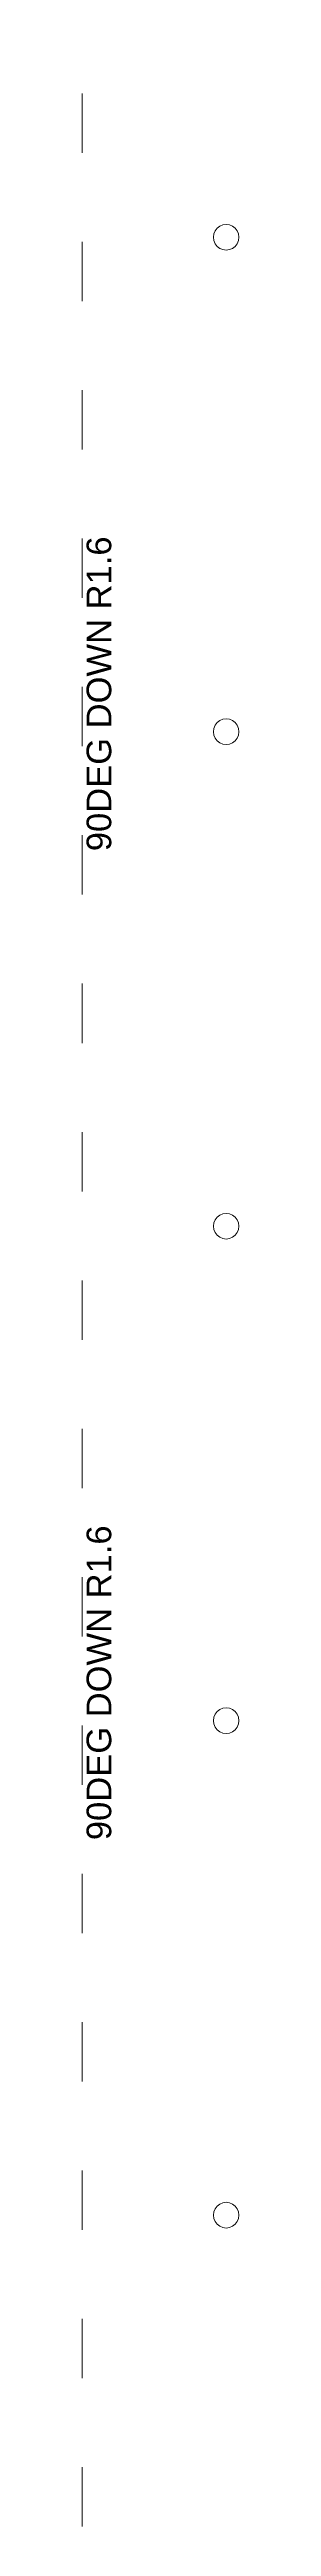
# Model space of a CAD drawing. Extents: x -21 to 705, y 870 to 3200.
# Drawn here: x 559 to 591, y 1641 to 2142 of the extents above; entities that cross this region are included whole.
import ezdxf

# ---------------------------------------------------------------- set-up
doc = ezdxf.new("R2010")
doc.units = 0
doc.linetypes.add('ACAD_ISO03W100', pattern=[30, 12, -18])
doc.layers.get('0').update_dxf_attribs({"lineweight": 25, "true_color": 0xffffff})
doc.layers.add('Layer0', color=7, linetype='BYLAYER', lineweight=5)
doc.styles.add('textstyle12', font='')
doc.styles.add('textstyle13', font='')
doc.styles.get('textstyle12').set_extended_font_data('Arial')
doc.styles.get('textstyle13').set_extended_font_data('Arial')

msp = doc.modelspace()

# ---------------------------------------------------------------- linework, layer by layer
at = {"layer": 'Layer0', "color": 2, "linetype": 'ACAD_ISO03W100', "true_color": 0xffff00}
msp.add_line((559.07, 1641.21), (559.07, 2142.12), dxfattribs=at)
at = {"layer": 'Layer0'}
for p, q in [((585.71, 2104.16), (585.8, 2104.84)), ((585.8, 2103.49), (585.71, 2104.16)), ((585.8, 2104.84), (586.06, 2105.46)), ((586.06, 2105.46), (586.47, 2106)), ((586.47, 2106), (587.01, 2106.41)), ((587.01, 2106.41), (587.64, 2106.67)), ((587.64, 2106.67), (588.31, 2106.76)), ((588.31, 2106.76), (588.98, 2106.67)), ((588.98, 2106.67), (589.61, 2106.41)), ((589.61, 2106.41), (590.15, 2106)), ((590.15, 2106), (590.56, 2105.46)), ((590.56, 2105.46), (590.82, 2104.84)), ((590.82, 2104.84), (590.91, 2104.16)), ((590.91, 2104.16), (590.82, 2103.49)), ((586.06, 2102.86), (585.8, 2103.49)), ((586.47, 2102.32), (586.06, 2102.86)), ((587.01, 2101.91), (586.47, 2102.32)), ((587.64, 2101.65), (587.01, 2101.91)), ((588.31, 2101.56), (587.64, 2101.65)), ((588.98, 2101.65), (588.31, 2101.56)), ((589.61, 2101.91), (588.98, 2101.65)), ((590.15, 2102.32), (589.61, 2101.91)), ((590.56, 2102.86), (590.15, 2102.32)), ((590.82, 2103.49), (590.56, 2102.86)), ((585.71, 2004.16), (585.8, 2004.84)), ((585.8, 2003.49), (585.71, 2004.16)), ((585.8, 2004.84), (586.06, 2005.46)), ((586.06, 2005.46), (586.47, 2006)), ((586.47, 2006), (587.01, 2006.41)), ((587.01, 2006.41), (587.64, 2006.67)), ((587.64, 2006.67), (588.31, 2006.76)), ((588.31, 2006.76), (588.98, 2006.67)), ((588.98, 2006.67), (589.61, 2006.41)), ((589.61, 2006.41), (590.15, 2006)), ((590.15, 2006), (590.56, 2005.46)), ((590.56, 2005.46), (590.82, 2004.84)), ((590.82, 2004.84), (590.91, 2004.16)), ((590.91, 2004.16), (590.82, 2003.49)), ((586.06, 2002.86), (585.8, 2003.49)), ((586.47, 2002.32), (586.06, 2002.86)), ((587.01, 2001.91), (586.47, 2002.32)), ((587.64, 2001.65), (587.01, 2001.91)), ((588.31, 2001.56), (587.64, 2001.65)), ((588.98, 2001.65), (588.31, 2001.56)), ((589.61, 2001.91), (588.98, 2001.65)), ((590.15, 2002.32), (589.61, 2001.91)), ((590.56, 2002.86), (590.15, 2002.32)), ((590.82, 2003.49), (590.56, 2002.86)), ((585.71, 1904.16), (585.8, 1904.84)), ((585.8, 1903.49), (585.71, 1904.16)), ((585.8, 1904.84), (586.06, 1905.46)), ((586.06, 1902.86), (585.8, 1903.49)), ((586.06, 1905.46), (586.47, 1906)), ((586.47, 1906), (587.01, 1906.41)), ((587.01, 1906.41), (587.64, 1906.67)), ((587.64, 1906.67), (588.31, 1906.76)), ((588.31, 1906.76), (588.98, 1906.67)), ((588.98, 1906.67), (589.61, 1906.41)), ((589.61, 1906.41), (590.15, 1906)), ((590.15, 1906), (590.56, 1905.46)), ((590.56, 1905.46), (590.82, 1904.84)), ((590.82, 1903.49), (590.56, 1902.86)), ((590.82, 1904.84), (590.91, 1904.16)), ((590.91, 1904.16), (590.82, 1903.49)), ((586.47, 1902.32), (586.06, 1902.86)), ((587.01, 1901.91), (586.47, 1902.32)), ((587.64, 1901.65), (587.01, 1901.91)), ((588.31, 1901.56), (587.64, 1901.65)), ((588.98, 1901.65), (588.31, 1901.56)), ((589.61, 1901.91), (588.98, 1901.65)), ((590.15, 1902.32), (589.61, 1901.91)), ((590.56, 1902.86), (590.15, 1902.32)), ((585.71, 1804.16), (585.8, 1804.84)), ((585.8, 1803.49), (585.71, 1804.16)), ((585.8, 1804.84), (586.06, 1805.46)), ((586.06, 1802.86), (585.8, 1803.49)), ((586.06, 1805.46), (586.47, 1806)), ((586.47, 1806), (587.01, 1806.41)), ((587.01, 1806.41), (587.64, 1806.67)), ((587.64, 1806.67), (588.31, 1806.76)), ((588.31, 1806.76), (588.98, 1806.67)), ((588.98, 1806.67), (589.61, 1806.41)), ((589.61, 1806.41), (590.15, 1806)), ((590.15, 1806), (590.56, 1805.46)), ((590.56, 1805.46), (590.82, 1804.84)), ((590.82, 1803.49), (590.56, 1802.86)), ((590.82, 1804.84), (590.91, 1804.16)), ((590.91, 1804.16), (590.82, 1803.49)), ((586.47, 1802.32), (586.06, 1802.86)), ((587.01, 1801.91), (586.47, 1802.32)), ((587.64, 1801.65), (587.01, 1801.91)), ((588.31, 1801.56), (587.64, 1801.65)), ((588.98, 1801.65), (588.31, 1801.56)), ((589.61, 1801.91), (588.98, 1801.65)), ((590.15, 1802.32), (589.61, 1801.91)), ((590.56, 1802.86), (590.15, 1802.32)), ((585.71, 1704.16), (585.8, 1704.84)), ((585.8, 1703.49), (585.71, 1704.16)), ((585.8, 1704.84), (586.06, 1705.46)), ((586.06, 1702.86), (585.8, 1703.49)), ((586.06, 1705.46), (586.47, 1706)), ((586.47, 1706), (587.01, 1706.41)), ((587.01, 1706.41), (587.64, 1706.67)), ((587.64, 1706.67), (588.31, 1706.76)), ((588.31, 1706.76), (588.98, 1706.67)), ((588.98, 1706.67), (589.61, 1706.41)), ((589.61, 1706.41), (590.15, 1706)), ((590.15, 1706), (590.56, 1705.46)), ((590.56, 1705.46), (590.82, 1704.84)), ((590.82, 1703.49), (590.56, 1702.86)), ((590.82, 1704.84), (590.91, 1704.16)), ((590.91, 1704.16), (590.82, 1703.49)), ((586.47, 1702.32), (586.06, 1702.86)), ((587.01, 1701.91), (586.47, 1702.32)), ((587.64, 1701.65), (587.01, 1701.91)), ((588.31, 1701.56), (587.64, 1701.65)), ((588.98, 1701.65), (588.31, 1701.56)), ((589.61, 1701.91), (588.98, 1701.65)), ((590.15, 1702.32), (589.61, 1701.91)), ((590.56, 1702.86), (590.15, 1702.32))]:
    msp.add_line(p, q, dxfattribs=at)

# ---------------------------------------------------------------- texts
at = {"char_height": 1, "attachment_point": 1, "rotation": 90}
for insert, style in [((560, 1980), 'textstyle12'), ((560, 1780), 'textstyle13')]:
    msp.add_mtext('\\H5;90DEG DOWN R1.6', dxfattribs=dict(at, insert=insert, style=style))

doc.saveas('drawing.dxf')
